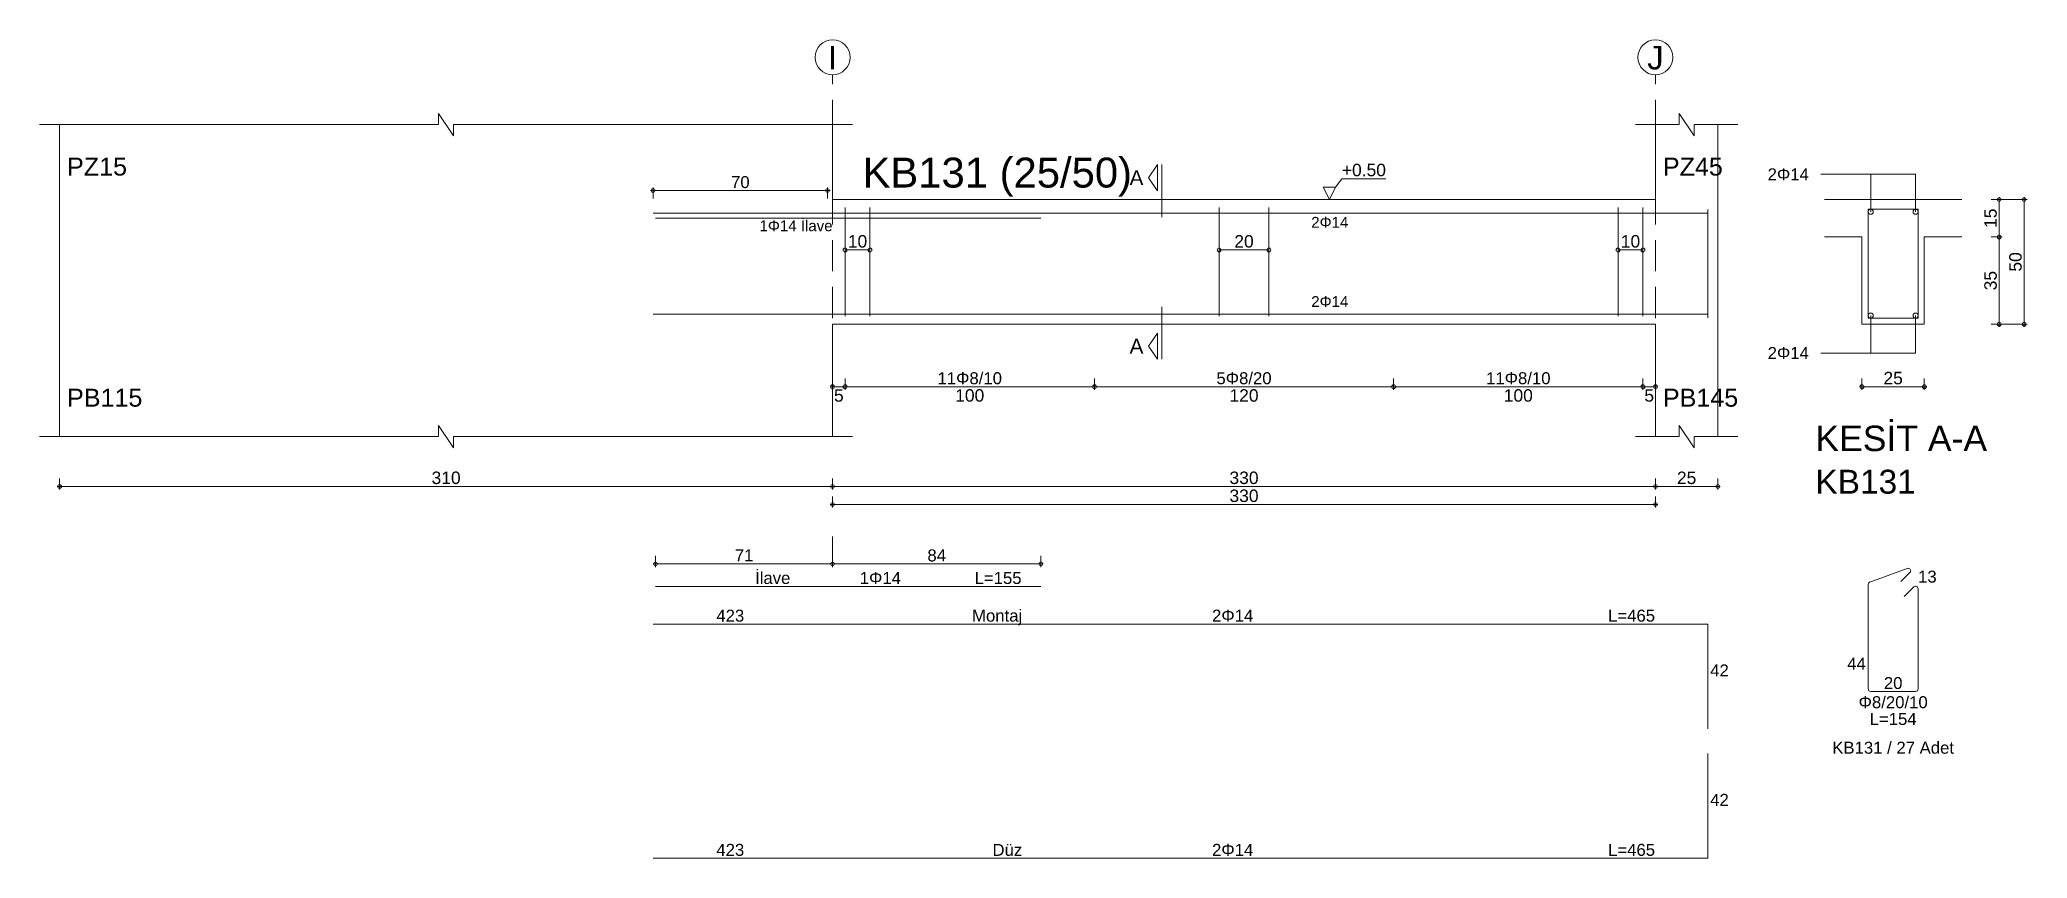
# Model space of a CAD drawing. Header units: millimetres. Extents: x 23801 to 80069, y 9628 to 14137.
# Drawn here: x 26193 to 27389, y 12338 to 12830 of the extents above; entities that cross this region are included whole.
import ezdxf

# ---------------------------------------------------------------- set-up
doc = ezdxf.new("R2010")
doc.units = ezdxf.units.MM
doc.linetypes.add('DASHDOT2', pattern=[12.7, 6.35, -3.175, 0, -3.175])
doc.linetypes.add('DASHED4', pattern=[18.75, 12.5, -6.25])
doc.layers.add('aks', color=251, linetype='DASHDOT2', lineweight=35)
for name, color, linetype in [('Donatı Topl. Uzun. Yazısı', 7, 'Continuous'), ('Donatı Uz. Yazısı', 7, 'Continuous'), ('Donatı Yazısı', 7, 'Continuous'), ('Donatı Çizgisi', 7, 'Continuous'), ('Kiriş', 7, 'Continuous'), ('Standart', 7, 'Continuous'), ('Ölçülendirme', 7, 'Continuous')]:
    doc.layers.add(name, color=color, linetype=linetype)
doc.styles.add('arial_1_18', font='arial.ttf', dxfattribs={"height": 0.2})

# ---------------------------------------------------------------- blocks, each defined once
blk = doc.blocks.new('IDE143Entity7358')
at = {"layer": 'aks', "color": 30, "linetype": 'DASHED4', "lineweight": 5}
for points in [[(10848.68, 2016.8), (10848.68, 2151.8)], [(11178.68, 2016.8), (11178.68, 2151.8)], [(10848.68, 1955.8), (10848.68, 1966.8)]]:
    blk.add_lwpolyline(points, dxfattribs=at)
at = {"layer": 'aks', "color": 1, "linetype": 'Continuous', "lineweight": 5}
for centre in [(10848.68, 2158.8), (11178.68, 2158.8)]:
    blk.add_circle(centre, 7, dxfattribs=at)
at = {"layer": 'Donatı Çizgisi', "color": 5, "linetype": 'Continuous', "lineweight": 5}
for points in [[(10776.68, 2096.4), (11199.68, 2096.4)], [(10853.68, 2055), (10853.68, 2098.6)], [(10863.68, 2055), (10863.68, 2098.6)], [(11003.68, 2055), (11003.68, 2098.6)], [(11023.68, 2055), (11023.68, 2098.6)], [(11163.68, 2055), (11163.68, 2098.6)], [(11173.68, 2055), (11173.68, 2098.6)], [(11199.68, 2054.4), (11199.68, 2097.8)], [(11264.02, 2054.3), (11264.02, 2097.9)], [(11264.02, 2097.9), (11284.02, 2097.9)], [(11284.02, 2054.3), (11284.02, 2097.9)], [(10777.68, 2094.4), (10932.18, 2094.4)], [(10776.68, 2055.8), (11199.68, 2055.8)], [(11264.02, 2054.3), (11284.02, 2054.3)], [(11264.69, 1948.54), (11279.7, 1954.01)], [(10777.68, 1946.8), (10932.18, 1946.8)], [(11264.02, 1905.72), (11264.02, 1947.59)], [(11277.12, 1948.69), (11280.77, 1952.33)], [(11278.5, 1942.78), (11282.28, 1946.56)], [(11284.02, 1905.72), (11284.02, 1945.84)], [(10776.68, 1931.7), (11199.68, 1931.7)], [(11199.68, 1889.7), (11199.68, 1931.7)], [(11265.04, 1904.7), (11283, 1904.7)], [(11199.68, 1837.85), (11199.68, 1879.85)], [(10776.68, 1837.85), (11199.68, 1837.85)]]:
    blk.add_lwpolyline(points, dxfattribs=at)
for centre in [(11265.02, 2096.9), (11283.02, 2096.9), (11265.02, 2055.3), (11283.02, 2055.3)]:
    blk.add_circle(centre, 1, dxfattribs=at)
for centre, start, end in [((11280.04, 1953.05), 315, 110), ((11265.04, 1947.59), 110, 180), ((11283, 1945.84), 0, 135), ((11265.04, 1905.72), 180, 270), ((11283, 1905.72), 270, 0)]:
    blk.add_arc(centre, 1.02, start, end, dxfattribs=at)
at = {"layer": 'Kiriş', "color": 1, "linetype": 'Continuous', "lineweight": 5}
for points in [[(10690.68, 2131.8), (10690.68, 2136.3)], [(10696.68, 2127.3), (10690.68, 2136.3)], [(11188.18, 2131.8), (11188.18, 2136.3)], [(11194.18, 2127.3), (11188.18, 2136.3)], [(10530.68, 2131.8), (10690.68, 2131.8)], [(10538.68, 2006.8), (10538.68, 2131.8)], [(10696.68, 2127.3), (10696.68, 2131.8)], [(10696.68, 2131.8), (10856.68, 2131.8)], [(10848.68, 2101.8), (10848.68, 2131.8)], [(11170.68, 2131.8), (11188.18, 2131.8)], [(11178.68, 2101.8), (11178.68, 2131.8)], [(11194.18, 2131.8), (11211.68, 2131.8)], [(11194.18, 2127.3), (11194.18, 2131.8)], [(11203.68, 2006.8), (11203.68, 2131.8)], [(10848.68, 2101.8), (11178.68, 2101.8)], [(11246.52, 2101.8), (11301.52, 2101.8)], [(11246.52, 2086.8), (11261.52, 2086.8)], [(11261.52, 2051.8), (11261.52, 2086.8)], [(11286.52, 2086.8), (11301.52, 2086.8)], [(11286.52, 2051.8), (11286.52, 2086.8)], [(10848.68, 2051.8), (11178.68, 2051.8)], [(10848.68, 2006.8), (10848.68, 2051.8)], [(11178.68, 2006.8), (11178.68, 2051.8)], [(11261.52, 2051.8), (11286.52, 2051.8)], [(10696.68, 2002.3), (10690.68, 2011.3)], [(10690.68, 2006.8), (10690.68, 2011.3)], [(11194.18, 2002.3), (11188.18, 2011.3)], [(11188.18, 2006.8), (11188.18, 2011.3)], [(10530.68, 2006.8), (10690.68, 2006.8)], [(10696.68, 2006.8), (10856.68, 2006.8)], [(10696.68, 2002.3), (10696.68, 2006.8)], [(11170.68, 2006.8), (11188.18, 2006.8)], [(11194.18, 2006.8), (11211.68, 2006.8)], [(11194.18, 2002.3), (11194.18, 2006.8)]]:
    blk.add_lwpolyline(points, dxfattribs=at)
at = {"layer": 'Ölçülendirme', "color": 1, "linetype": 'Continuous', "lineweight": 5}
for points in [[(10975.43, 2110.55), (10978.93, 2115.8)], [(10978.93, 2105.3), (10978.93, 2115.8)], [(10980.68, 2094.8), (10980.68, 2115.8)], [(10775.68, 2105.4), (10847.68, 2105.4)], [(10776.68, 2102.15), (10776.68, 2106.65)], [(10846.68, 2102.15), (10846.68, 2106.65)], [(10978.93, 2105.3), (10975.43, 2110.55)], [(11047.93, 2101.8), (11045.43, 2106.8)], [(11045.43, 2106.8), (11050.43, 2106.8)], [(11050.43, 2106.8), (11047.93, 2101.8)], [(11050.43, 2106.8), (11052.93, 2110.13)], [(11052.93, 2110.13), (11070.61, 2110.13)], [(11245.02, 2111.9), (11283.02, 2111.9)], [(11265.02, 2096.9), (11265.02, 2111.9)], [(11283.02, 2096.9), (11283.02, 2111.9)], [(11047.93, 2101.8), (11047.93, 2101.8)], [(11313.27, 2101.8), (11327.77, 2101.8)], [(11316.52, 2050.8), (11316.52, 2102.8)], [(11326.52, 2050.8), (11326.52, 2102.8)], [(10853.68, 2081.6), (10863.68, 2081.6)], [(11003.68, 2081.6), (11023.68, 2081.6)], [(11163.68, 2081.6), (11173.68, 2081.6)], [(11313.27, 2086.8), (11317.77, 2086.8)], [(10980.68, 2037.8), (10980.68, 2058.8)], [(11265.02, 2040.3), (11265.02, 2055.3)], [(11283.02, 2040.3), (11283.02, 2055.3)], [(11313.27, 2051.8), (11327.77, 2051.8)], [(10975.43, 2043.05), (10978.93, 2048.3)], [(10978.93, 2037.8), (10975.43, 2043.05)], [(10978.93, 2037.8), (10978.93, 2048.3)], [(11245.02, 2040.3), (11283.02, 2040.3)], [(10847.68, 2026.8), (11179.68, 2026.8)], [(10848.68, 2025.55), (10848.68, 2030.05)], [(10853.68, 2025.55), (10853.68, 2030.05)], [(10953.68, 2025.55), (10953.68, 2030.05)], [(11073.68, 2025.55), (11073.68, 2030.05)], [(11173.68, 2025.55), (11173.68, 2030.05)], [(11178.68, 2025.55), (11178.68, 2030.05)], [(11260.52, 2026.8), (11287.52, 2026.8)], [(11261.52, 2025.55), (11261.52, 2030.05)], [(11286.52, 2025.55), (11286.52, 2030.05)], [(10537.68, 1986.8), (11204.68, 1986.8)], [(10538.68, 1985.55), (10538.68, 1990.05)], [(10848.68, 1985.55), (10848.68, 1990.05)], [(11178.68, 1985.55), (11178.68, 1990.05)], [(11203.68, 1985.55), (11203.68, 1990.05)], [(10847.68, 1979.6), (11179.68, 1979.6)], [(10848.68, 1978.35), (10848.68, 1982.85)], [(11178.68, 1978.35), (11178.68, 1982.85)], [(10776.68, 1955.8), (10849.68, 1955.8)], [(10777.68, 1954.55), (10777.68, 1959.05)], [(10847.68, 1955.8), (10933.18, 1955.8)], [(10848.68, 1954.55), (10848.68, 1959.05)], [(10848.68, 1954.55), (10848.68, 1959.05)], [(10932.18, 1954.55), (10932.18, 1959.05)]]:
    blk.add_lwpolyline(points, dxfattribs=at)
for centre in [(10776.68, 2105.4), (10846.68, 2105.4), (11316.52, 2101.8), (11326.52, 2101.8), (10853.68, 2081.6), (10863.68, 2081.6), (11003.68, 2081.6), (11023.68, 2081.6), (11163.68, 2081.6), (11173.68, 2081.6), (11316.52, 2086.8), (11316.52, 2051.8), (11326.52, 2051.8), (10848.68, 2026.8), (10853.68, 2026.8), (10853.68, 2026.8), (10953.68, 2026.8), (10953.68, 2026.8), (11073.68, 2026.8), (11073.68, 2026.8), (11173.68, 2026.8), (11173.68, 2026.8), (11178.68, 2026.8), (11261.52, 2026.8), (11286.52, 2026.8), (10538.68, 1986.8), (10848.68, 1986.8), (10848.68, 1986.8), (11178.68, 1986.8), (11178.68, 1986.8), (11203.68, 1986.8), (10848.68, 1979.6), (11178.68, 1979.6), (10777.68, 1955.8), (10848.68, 1955.8), (10848.68, 1955.8), (10932.18, 1955.8)]:
    blk.add_circle(centre, 0.75, dxfattribs=at)
at = {"layer": 'aks', "color": 1, "linetype": 'Continuous', "lineweight": 5, "style": 'arial_1_18'}
for s, p in [('I', (10846.85, 2153.92)), ('J', (11175.38, 2153.92))]:
    blk.add_text(s, height=9.45, dxfattribs=at).set_placement(p)
at = {"layer": 'Donatı Topl. Uzun. Yazısı', "color": 1, "linetype": 'Continuous', "lineweight": 5, "style": 'arial_1_18'}
for s, p in [('L=155', (10905.63, 1947.76)), ('L=465', (11159.7, 1932.66)), ('L=154', (11264.6, 1891.26)), ('L=465', (11159.7, 1838.81))]:
    blk.add_text(s, height=4.8, dxfattribs=at).set_placement(p)
at = {"layer": 'Donatı Uz. Yazısı', "color": 1, "linetype": 'Continuous', "lineweight": 5, "style": 'arial_1_18'}
for s, p in [('13', (11284.02, 1948.3)), ('423', (10802.06, 1932.66)), ('42', (11200.64, 1910.7)), ('44', (11255.6, 1913.42)), ('20', (11270.29, 1905.66)), ('42', (11200.64, 1858.85)), ('423', (10802.06, 1838.81))]:
    blk.add_text(s, height=4.8, dxfattribs=at).set_placement(p)
at = {"layer": 'Donatı Yazısı', "color": 5, "linetype": 'Continuous', "lineweight": 5, "style": 'arial_1_18'}
for s, height, p in [('2Φ14', 4.8, (11223.68, 2109.5)), ('1Φ14 İlave', 4.32, (10819.37, 2089.12)), ('2Φ14', 4.8, (11223.68, 2037.9)), ('1Φ14', 4.8, (10859.57, 1947.76)), ('2Φ14', 4.8, (11000.87, 1932.66)), ('Φ8/20/10', 4.8, (11260.16, 1897.98)), ('KB131 / 27 Adet', 4.8, (11249.6, 1879.74)), ('2Φ14', 4.8, (11000.87, 1838.81))]:
    blk.add_text(s, height=height, dxfattribs=at).set_placement(p)
for p in [(11040.64, 2090.52), (11040.64, 2058.76)]:
    blk.add_text('2Φ14', height=4.32, rotation=360, dxfattribs=at).set_placement(p)
at = {"layer": 'Donatı Yazısı', "color": 1, "linetype": 'Continuous', "lineweight": 5, "style": 'arial_1_18'}
for s, p in [('İlave', (10817.59, 1947.76)), ('Montaj', (10904.61, 1932.66)), ('Düz', (10912.81, 1838.81))]:
    blk.add_text(s, height=4.8, dxfattribs=at).set_placement(p)
at = {"layer": 'Kiriş', "color": 1, "linetype": 'Continuous', "lineweight": 5, "style": 'arial_1_18'}
for s, height, p in [('PZ15', 7.2, (10541.68, 2111.4)), ('KB131 (25/50)', 12, (10860.68, 2106.6)), ('PZ45', 7.2, (11181.68, 2111.4)), ('PB115', 7.2, (10541.68, 2018.8)), ('PB145', 7.2, (11181.68, 2018.8)), ('KESİT A-A', 10.2, (11242.82, 2001)), ('KB131', 9.6, (11242.82, 1983.92))]:
    blk.add_text(s, height=height, dxfattribs=at).set_placement(p)
at = {"layer": 'Ölçülendirme', "color": 1, "linetype": 'Continuous', "lineweight": 5, "style": 'arial_1_18'}
for s, height, p in [('A', 5.95, (10967.79, 2107.57)), ('+0.50', 5, (11052.93, 2111.13)), ('70', 4.8, (10807.96, 2106.4)), ('A', 5.95, (10967.79, 2040.07)), ('25', 5, (11270.13, 2027.76)), ('5', 5, (10849.24, 2020.8)), ('100', 5, (10897.86, 2020.8)), ('120', 5, (11007.86, 2020.8)), ('100', 5, (11117.86, 2020.8)), ('5', 5, (11174.24, 2020.8)), ('310', 5, (10687.86, 1987.8)), ('330', 5, (11007.86, 1987.8)), ('25', 5, (11187.3, 1987.8)), ('330', 5, (11007.86, 1980.6))]:
    blk.add_text(s, height=height, dxfattribs=at).set_placement(p)
for s, rotation, p in [('15', 90, (11315.56, 2090.42)), ('10', 360, (10854.8, 2082.56)), ('20', 360, (11009.8, 2082.56)), ('10', 360, (11164.8, 2082.56)), ('50', 90, (11325.56, 2072.92)), ('35', 90, (11315.56, 2065.42))]:
    blk.add_text(s, height=5, rotation=rotation, dxfattribs=at).set_placement(p)
at = {"layer": 'Ölçülendirme', "color": 5, "linetype": 'Continuous', "lineweight": 5, "style": 'arial_1_18'}
for s, p in [('11Φ8/10', (10890.76, 2027.8)), ('5Φ8/20', (11002.62, 2027.8)), ('11Φ8/10', (11110.76, 2027.8)), ('71', (10809.46, 1956.8)), ('84', (10886.71, 1956.8))]:
    blk.add_text(s, height=4.8, dxfattribs=at).set_placement(p)

msp = doc.modelspace()

# ---------------------------------------------------------------- block references
at = {"layer": 'Standart', "xscale": 1.5, "yscale": 1.5, "zscale": 1.5}
msp.add_blockref('IDE143Entity7358', (10397.2, 9581.7), dxfattribs=at)

doc.saveas('drawing.dxf')
